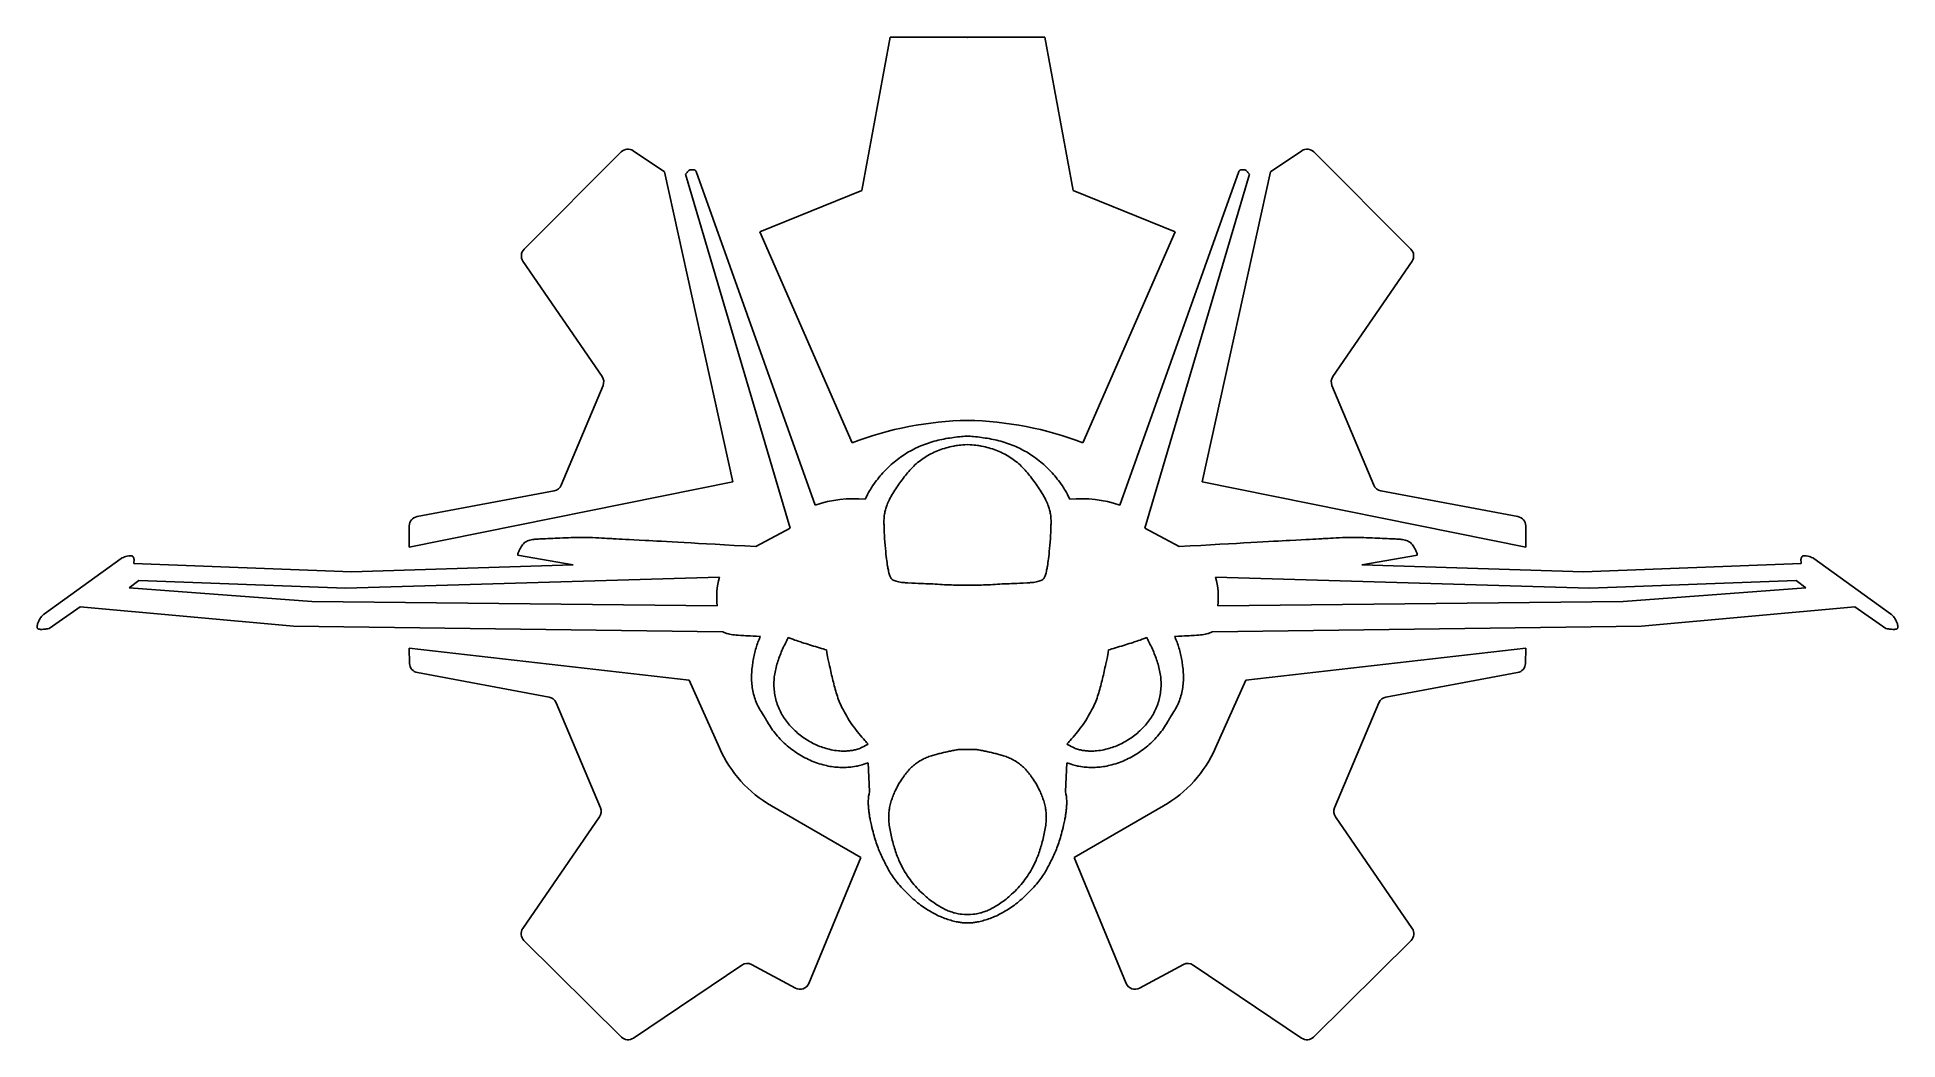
# Model space of a CAD drawing. Header units: inches. Extents: x 315 to 1225, y 14 to 674.
# Drawn here: x 568 to 862.9, y 515.2 to 674.2 of the extents above; entities that cross this region are included whole.
import ezdxf

# ---------------------------------------------------------------- set-up
doc = ezdxf.new("R2010")
doc.units = ezdxf.units.IN
doc.header["$LTSCALE"] = 0.03937
doc.header["$MEASUREMENT"] = 0

msp = doc.modelspace()

# ---------------------------------------------------------------- linework, layer by layer
at = {"color": 7, "linetype": 'Continuous'}
for p, q in [((703.23882, 674.20721), (698.74806, 649.92178)), ((703.23882, 674.20721), (727.74584, 674.20721)), ((727.74584, 674.20721), (732.2366, 649.92178)), ((660.6056, 656.00641), (645.2136, 640.57768)), ((667.46156, 652.86), (662.50428, 656.19194)), ((763.5231, 652.86), (768.48039, 656.19194)), ((770.37906, 656.00641), (785.77106, 640.57768)), ((667.46156, 652.86), (678.3006, 603.67404)), ((687.40922, 596.3641), (670.78357, 652.50003)), ((691.3699, 600.01849), (672.49224, 652.92453)), ((739.61477, 600.01849), (758.49242, 652.92453)), ((743.57544, 596.3641), (760.20109, 652.50003)), ((763.5231, 652.86), (752.68406, 603.67404)), ((682.5744, 643.32303), (698.74806, 649.92178)), ((748.41026, 643.32303), (732.2366, 649.92178)), ((682.5744, 643.32303), (697.2163, 609.89716)), ((748.41026, 643.32303), (733.76837, 609.89716)), ((645.03846, 638.66995), (657.5729, 620.39174)), ((785.94621, 638.66995), (773.41177, 620.39174)), ((657.71925, 618.96363), (651.09378, 603.1544)), ((773.26541, 618.96363), (779.89088, 603.1544)), ((678.3006, 603.67404), (627.01978, 593.3252)), ((649.98669, 602.25985), (628.24345, 598.18455)), ((752.68406, 603.67404), (803.96488, 593.3252)), ((780.99797, 602.25985), (802.74121, 598.18455)), ((627.01978, 596.71022), (627.01978, 593.3252)), ((687.40922, 596.3641), (681.95599, 593.42198)), ((743.57544, 596.3641), (749.02867, 593.42198)), ((803.96488, 596.71022), (803.96488, 593.3252)), ((581.33866, 591.54689), (569.21174, 582.75193)), ((617.84591, 589.44004), (583.36465, 590.72215)), ((652.98136, 590.55455), (617.84591, 589.44004)), ((644.19145, 592.05358), (652.98136, 590.55455)), ((786.79321, 592.05358), (778.0033, 590.55455)), ((778.0033, 590.55455), (813.13875, 589.44004)), ((813.13875, 589.44004), (847.62002, 590.72215)), ((849.646, 591.54689), (861.77292, 582.75193)), ((584.1669, 588.06356), (582.59811, 586.87746)), ((582.59811, 586.87746), (611.56509, 584.72796)), ((584.1669, 588.06356), (616.92194, 586.83326)), ((676.1812, 588.56441), (616.92194, 586.83326)), ((754.80346, 588.56441), (814.06272, 586.83326)), ((846.81776, 588.06356), (814.06272, 586.83326)), ((848.38655, 586.87746), (819.41957, 584.72796)), ((846.81776, 588.06356), (848.38655, 586.87746)), ((675.83237, 584.03332), (611.56509, 584.72796)), ((755.15229, 584.03332), (819.41957, 584.72796)), ((574.84096, 583.89514), (569.96216, 580.43357)), ((574.84096, 583.89514), (608.66084, 580.83087)), ((856.1437, 583.89514), (822.32383, 580.83087)), ((856.1437, 583.89514), (861.0225, 580.43357)), ((676.68168, 579.93427), (608.66084, 580.83087)), ((754.30298, 579.93427), (822.32383, 580.83087)), ((627.01978, 577.29608), (671.39759, 572.26147)), ((627.01978, 577.29608), (627.0713, 574.90055)), ((803.96488, 577.29608), (759.58707, 572.26147)), ((803.96488, 577.29608), (803.91336, 574.90055)), ((649.17362, 569.57008), (628.29632, 573.45816)), ((671.39759, 572.26147), (676.1812, 561.49237)), ((759.58707, 572.26147), (754.80346, 561.49237)), ((781.81104, 569.57008), (802.68834, 573.45816)), ((650.28149, 568.67741), (657.30378, 551.99574)), ((780.70317, 568.67741), (773.68088, 551.99574)), ((699.72864, 559.12642), (699.97427, 554.57587)), ((731.25603, 559.12642), (731.01039, 554.57587)), ((698.6077, 544.10492), (684.44328, 552.30002)), ((732.37696, 544.10492), (746.54139, 552.30002)), ((645.00575, 532.87494), (657.15765, 550.56443)), ((785.97891, 532.87494), (773.82701, 550.56443)), ((698.6077, 544.10492), (690.32059, 524.14033)), ((732.37696, 544.10492), (740.66407, 524.14033)), ((645.18645, 530.95999), (660.64029, 515.65024)), ((785.79822, 530.95999), (770.34437, 515.65024)), ((679.70263, 527.07031), (662.53566, 515.47291)), ((681.25348, 527.14807), (688.22405, 523.39468)), ((749.73119, 527.14807), (742.76061, 523.39468)), ((751.28203, 527.07031), (768.449, 515.47291))]:
    msp.add_line(p, q, dxfattribs=at)
for centre, radius, start, end in [((661.66752, 654.94702), 1.5, 56.093723, 135.0682945), ((769.31714, 654.94702), 1.5, 44.9317055, 123.906277), ((646.27552, 639.51828), 1.5, 135.0682945, 214.4407129), ((784.70914, 639.51828), 1.5, 325.5592871, 44.9317055), ((656.33583, 619.54341), 1.5, 337.262, 34.4407129), ((774.64883, 619.54341), 1.5, 145.5592871, 202.738), ((716.42568, 559.71638), 53.73185, 90.9953102, 110.9470291), ((714.55898, 559.71638), 53.73185, 69.0529709, 89.0046898), ((649.71036, 603.73418), 1.5, 280.6157017, 337.262), ((781.2743, 603.73418), 1.5, 202.738, 259.3842983), ((697.52612, 581.66778), 19.35581, 84.8223648, 108.5453635), ((733.45854, 581.66778), 19.35581, 71.4546365, 95.1776352), ((628.51978, 596.71022), 1.5, 100.6157017, 180), ((802.46488, 596.71022), 1.5, 0, 79.3842983), ((687.21755, 585.4358), 11.47124, 164.1728945, 187.022622), ((743.76711, 585.4358), 11.47124, 352.977378, 15.8271055), ((628.57095, 574.9328), 1.5, 181.2319774, 259.4503884), ((802.41371, 574.9328), 1.5, 280.5496116, 358.7680226), ((648.89899, 568.09543), 1.5, 22.8290797, 79.4503884), ((782.08567, 568.09543), 1.5, 100.5496116, 157.1709203), ((694.4591, 569.61138), 20, 203.9506996, 239.9476297), ((736.52556, 569.61138), 20, 300.0523703, 336.0493004), ((655.92128, 551.41377), 1.5, 325.5126372, 22.8290797), ((775.06338, 551.41377), 1.5, 157.1709203, 214.4873628), ((646.24213, 532.02561), 1.5, 145.5126372, 225.2683623), ((784.74253, 532.02561), 1.5, 314.7316377, 34.4873628), ((680.54233, 525.82736), 1.5, 61.6992442, 124.041571), ((750.44234, 525.82736), 1.5, 55.958429, 118.3007558), ((688.9352, 524.71539), 1.5, 241.6992442, 337.4571159), ((742.04946, 524.71539), 1.5, 202.5428841, 298.3007558), ((661.69597, 516.71586), 1.5, 225.2683623, 304.041571), ((769.28869, 516.71586), 1.5, 235.958429, 314.7316377)]:
    msp.add_arc(centre, radius, start, end, dxfattribs=at)
for points, knots in [([(670.78354, 652.50003), (670.95751, 652.66226), (671.13116, 652.86837), (671.32064, 653.05827), (671.5421, 653.17186), (671.79837, 653.18881), (672.03699, 653.19904), (672.14512, 653.19237), (672.25816, 653.14707), (672.38628, 653.03856), (672.44695, 652.96839), (672.48696, 652.92075), (672.49086, 652.91731), (672.49289, 652.9163), (672.4934, 652.91634), (672.49376, 652.91662), (672.49399, 652.91753), (672.49392, 652.91867), (672.49224, 652.92453), (672.49295, 652.9226), (672.49224, 652.92453)], [0, 0, 0, 0, 0.113826941, 0.242790371, 0.371158228, 0.490256409, 0.613153671, 0.727440609, 0.779280743, 0.83755515, 0.917894464, 0.962281034, 0.992050974, 0.994538911, 0.995625056, 0.995868624, 0.996087355, 0.996536907, 0.997081204, 1, 1, 1, 1]), ([(760.20095, 652.50003), (760.02715, 652.66226), (759.8535, 652.86837), (759.66402, 653.05827), (759.44256, 653.17186), (759.18629, 653.18881), (758.94767, 653.19904), (758.83954, 653.19237), (758.7265, 653.14707), (758.59838, 653.03856), (758.53771, 652.96839), (758.4977, 652.92075), (758.4938, 652.91731), (758.49177, 652.9163), (758.49126, 652.91634), (758.49091, 652.91662), (758.49067, 652.91753), (758.49074, 652.91867), (758.49242, 652.92453), (758.49171, 652.9226), (758.49242, 652.92453)], [0, 0, 0, 0, 0.1137737704, 0.242744938, 0.3711204976, 0.4902258246, 0.6131304604, 0.7274242551, 0.7792675002, 0.8375454032, 0.9178895374, 0.962278771, 0.9920504969, 0.9945385829, 0.9956247937, 0.995868376, 0.9960871204, 0.9965366996, 0.9970810292, 1, 1, 1, 1]), ([(699.2728, 600.94462), (699.83612, 602.07025), (700.49609, 603.1409), (701.24214, 604.15571), (702.06366, 605.11381), (702.95004, 606.01431), (703.876, 606.83978), (704.85461, 607.59963), (705.88436, 608.2861), (706.96363, 608.89158), (708.11089, 609.4222), (709.29553, 609.86571), (710.5082, 610.22336), (711.73994, 610.49777), (712.98452, 610.7015), (714.23697, 610.85168), (715.49233, 610.96547), (715.07366, 610.92984), (715.49233, 610.96547)], [0, 0, 0, 0, 0.062640303, 0.125230595, 0.187911299, 0.250718566, 0.313599632, 0.37533225, 0.436989529, 0.498578204, 0.560162769, 0.623067064, 0.686016484, 0.748935086, 0.811735156, 0.8744961, 0.937270954, 1, 1, 1, 1]), ([(731.71177, 600.94462), (731.14854, 602.07025), (730.48857, 603.1409), (729.74252, 604.15571), (728.921, 605.11381), (728.03462, 606.01431), (727.10866, 606.83978), (726.13005, 607.59963), (725.1003, 608.2861), (724.02103, 608.89158), (722.87377, 609.4222), (721.68914, 609.86571), (720.47646, 610.22336), (719.24473, 610.49777), (718.00014, 610.7015), (716.74769, 610.85168), (715.49233, 610.96547), (715.911, 610.92984), (715.49233, 610.96547)], [0, 0, 0, 0, 0.062638291, 0.125228717, 0.187909556, 0.250716958, 0.313598159, 0.375330909, 0.436988321, 0.498577128, 0.560161825, 0.623066254, 0.68601581, 0.748934547, 0.811734752, 0.874495831, 0.937270819, 1, 1, 1, 1]), ([(715.49232, 609.61457), (714.34552, 609.54649), (713.21129, 609.37166), (712.09599, 609.09837), (711.00607, 608.73462), (709.9504, 608.28135), (708.95808, 607.74261), (708.02171, 607.10839), (707.15467, 606.38427), (706.36868, 605.57781), (705.63741, 604.69312), (704.94248, 603.77503), (704.2705, 602.83958), (703.6447, 601.87574), (703.09215, 600.86972), (702.78316, 600.18166), (702.52991, 599.46995), (702.35098, 598.73972), (702.26204, 597.99635), (702.24628, 597.24494), (702.26805, 596.49042), (702.33568, 594.78339), (702.48641, 593.08175), (702.66416, 591.37892), (702.77936, 590.53769), (702.93118, 589.70494), (703.14202, 588.86206), (703.261, 588.56), (703.44378, 588.30658), (703.70198, 588.11949), (704.0025, 587.98489), (704.41656, 587.86038), (704.83479, 587.78074), (705.25661, 587.72969), (706.7182, 587.6416), (708.18026, 587.56962), (709.64327, 587.52266), (711.10416, 587.4337), (712.56446, 587.33958), (714.02848, 587.32104), (715.49233, 587.32142), (715.00444, 587.32136), (715.49233, 587.32142)], [0, 0, 0, 0, 0.027998571, 0.055968106, 0.083954, 0.111957603, 0.139957315, 0.167476295, 0.195039182, 0.222570503, 0.250016107, 0.277989828, 0.306052255, 0.334123592, 0.36213086, 0.390104116, 0.408486678, 0.426897528, 0.445221022, 0.463467396, 0.48178453, 0.500181062, 0.541816884, 0.583451214, 0.625177571, 0.645871139, 0.666501195, 0.687676341, 0.695588579, 0.703203841, 0.710974713, 0.719000166, 0.72953784, 0.739913948, 0.750269319, 0.785955441, 0.821631567, 0.857305875, 0.892976163, 0.928640097, 0.964323564, 1, 1, 1, 1]), ([(715.49232, 609.61457), (716.63914, 609.54649), (717.77337, 609.37166), (718.88867, 609.09837), (719.97859, 608.73462), (721.03426, 608.28135), (722.02658, 607.74261), (722.96295, 607.10839), (723.82999, 606.38427), (724.61598, 605.57781), (725.34725, 604.69312), (726.04218, 603.77503), (726.71416, 602.83958), (727.33996, 601.87574), (727.89251, 600.86972), (728.2015, 600.18166), (728.45475, 599.46995), (728.63368, 598.73972), (728.72262, 597.99635), (728.73839, 597.24494), (728.71661, 596.49042), (728.64898, 594.78339), (728.49825, 593.08175), (728.3205, 591.37892), (728.20531, 590.53769), (728.05349, 589.70494), (727.84264, 588.86206), (727.72366, 588.56), (727.54088, 588.30658), (727.28269, 588.11949), (726.98216, 587.98489), (726.5681, 587.86038), (726.14987, 587.78074), (725.72806, 587.72969), (724.26646, 587.6416), (722.8044, 587.56962), (721.34139, 587.52266), (719.8805, 587.4337), (718.4202, 587.33958), (716.95618, 587.32104), (715.49233, 587.32142), (715.98022, 587.32136), (715.49233, 587.32142)], [0, 0, 0, 0, 0.027999075, 0.055968595, 0.083954474, 0.111958063, 0.13995776, 0.167476726, 0.195039599, 0.222570906, 0.250016496, 0.277990202, 0.306052615, 0.334123937, 0.36213119, 0.390104432, 0.408486985, 0.426897825, 0.445221309, 0.463467674, 0.481784799, 0.500181321, 0.541817121, 0.583451429, 0.625177765, 0.645871323, 0.666501368, 0.687676503, 0.695588737, 0.703203994, 0.710974863, 0.719000312, 0.729537981, 0.739914082, 0.750269448, 0.785955552, 0.82163166, 0.857305949, 0.892976218, 0.928640134, 0.964323583, 1, 1, 1, 1]), ([(681.95595, 593.42198), (672.18911, 593.9843), (662.42186, 594.51451), (660.46801, 594.61976), (658.51374, 594.72774), (656.55891, 594.83324), (654.60347, 594.89222), (652.64753, 594.85665), (651.01811, 594.77906), (649.39028, 594.70555), (647.7605, 594.64542), (647.35155, 594.62346), (646.94368, 594.58954), (646.53904, 594.5351), (646.13976, 594.45162), (645.74838, 594.33016), (645.38845, 594.14233), (645.09105, 593.86326), (644.83663, 593.539), (644.61405, 593.19753), (644.42843, 592.83776), (644.28561, 592.45725), (644.19145, 592.05358), (644.21907, 592.18918), (644.19145, 592.05358)], [0, 0, 0, 0, 0.249919564, 0.4998036487, 0.5497895541, 0.5997902127, 0.6498015379, 0.6997784407, 0.7497535253, 0.7914263866, 0.8330536239, 0.874716751, 0.8851791176, 0.8956345759, 0.9060647951, 0.916485561, 0.9269541182, 0.9373256598, 0.9477444499, 0.9582735639, 0.9686862352, 0.9790283574, 0.9894110887, 1, 1, 1, 1]), ([(749.02854, 593.42198), (758.79555, 593.9843), (768.5628, 594.51451), (770.51665, 594.61976), (772.47092, 594.72774), (774.42576, 594.83324), (776.3812, 594.89222), (778.33713, 594.85665), (779.96655, 594.77906), (781.59438, 594.70555), (783.22416, 594.64542), (783.63311, 594.62346), (784.04098, 594.58954), (784.44562, 594.5351), (784.84491, 594.45162), (785.23628, 594.33016), (785.59621, 594.14233), (785.89362, 593.86326), (786.14804, 593.539), (786.37061, 593.19753), (786.55624, 592.83776), (786.69905, 592.45725), (786.79321, 592.05358), (786.76559, 592.18918), (786.79321, 592.05358)], [0, 0, 0, 0, 0.249922844, 0.499805836, 0.549791523, 0.599791963, 0.649803069, 0.699779754, 0.74975462, 0.791427299, 0.833054354, 0.874717299, 0.88517962, 0.895635032, 0.906065206, 0.916485926, 0.926954438, 0.937325934, 0.947744678, 0.958273746, 0.968686372, 0.979028449, 0.989411135, 1, 1, 1, 1]), ([(583.36464, 590.72215), (583.37046, 590.98354), (583.39598, 591.25096), (583.38936, 591.51624), (583.33213, 591.70879), (583.2142, 591.87674), (583.04212, 591.96685), (582.84229, 591.98404), (582.44844, 591.96457), (582.06149, 591.87289), (581.68869, 591.72677), (581.33866, 591.54689), (581.45423, 591.60922), (581.33866, 591.54689)], [0, 0, 0, 0, 0.082157481, 0.166575258, 0.249959943, 0.313083351, 0.377571266, 0.438609607, 0.501635327, 0.625550175, 0.750508846, 0.876333032, 1, 1, 1, 1]), ([(847.61999, 590.72215), (847.61421, 590.98354), (847.58868, 591.25096), (847.5953, 591.51624), (847.65253, 591.70879), (847.77046, 591.87674), (847.94254, 591.96685), (848.14237, 591.98404), (848.53622, 591.96457), (848.92317, 591.87289), (849.29597, 591.72677), (849.646, 591.54689), (849.53044, 591.60922), (849.646, 591.54689)], [0, 0, 0, 0, 0.082157284, 0.166575079, 0.249959783, 0.313083204, 0.377571133, 0.438609487, 0.50163522, 0.625550095, 0.750508793, 0.876333006, 1, 1, 1, 1]), ([(569.96216, 580.43357), (569.56608, 580.36658), (569.20192, 580.31985), (568.83299, 580.29938), (568.6096, 580.30166), (568.36919, 580.31693), (568.25404, 580.33844), (568.15669, 580.37935), (568.08829, 580.44749), (568.0535, 580.54473), (568.03867, 580.80168), (568.05384, 581.0446), (568.10945, 581.27282), (568.22828, 581.53087), (568.37313, 581.78359), (568.53733, 582.06808), (568.71494, 582.33625), (568.9313, 582.57018), (569.21174, 582.75193), (569.11429, 582.69641), (569.21174, 582.75193)], [0, 0, 0, 0, 0.086588557, 0.165727285, 0.245373594, 0.293529897, 0.345455828, 0.3707046, 0.393466971, 0.414279572, 0.436541112, 0.492018426, 0.544482661, 0.595116095, 0.656353281, 0.719141966, 0.789946791, 0.859280717, 0.927964688, 1, 1, 1, 1]), ([(861.0225, 580.43357), (861.41858, 580.36658), (861.78274, 580.31985), (862.15167, 580.29938), (862.37506, 580.30166), (862.61547, 580.31693), (862.73062, 580.33844), (862.82797, 580.37935), (862.89637, 580.44749), (862.93116, 580.54473), (862.94599, 580.80168), (862.93083, 581.0446), (862.87521, 581.27282), (862.75639, 581.53087), (862.61153, 581.78359), (862.44733, 582.06808), (862.26972, 582.33625), (862.05336, 582.57018), (861.77292, 582.75193), (861.87037, 582.69641), (861.77292, 582.75193)], [0, 0, 0, 0, 0.086590412, 0.16572898, 0.245375127, 0.293531332, 0.345457158, 0.370705879, 0.393468203, 0.414280762, 0.436542257, 0.492019457, 0.544483586, 0.595116918, 0.656353979, 0.719142537, 0.789947218, 0.859281002, 0.927964835, 1, 1, 1, 1]), ([(682.66993, 579.18931), (680.96758, 579.24668), (679.26921, 579.34979), (678.52221, 579.41995), (677.78193, 579.53377), (677.49708, 579.60546), (677.21468, 579.69036), (676.93583, 579.78819), (676.68168, 579.93427), (676.76448, 579.88146), (676.68168, 579.93427)], [0, 0, 0, 0, 0.280088682, 0.559876972, 0.683252347, 0.806412394, 0.854713161, 0.903202236, 0.951796966, 1, 1, 1, 1]), ([(683.31633, 566.41956), (682.71463, 567.30851), (682.20446, 568.25422), (681.79608, 569.24758), (681.4997, 570.27947), (681.31988, 571.33882), (681.25005, 572.41075), (681.27916, 573.4831), (681.37618, 574.46313), (681.52392, 575.43839), (681.71416, 576.4056), (681.95865, 577.35802), (682.27229, 578.28835), (682.66998, 579.18931), (682.53136, 578.89145), (682.66998, 579.18931)], [0, 0, 0, 0, 0.079964865, 0.160011622, 0.240020184, 0.319997203, 0.400040913, 0.480062652, 0.559975164, 0.633338536, 0.706817922, 0.780249628, 0.853499461, 0.926636221, 1, 1, 1, 1]), ([(699.72861, 562.11324), (699.16115, 561.75505), (698.55601, 561.47146), (697.92187, 561.25769), (697.26742, 561.10898), (696.60131, 561.02052), (695.93096, 560.98784), (694.87784, 561.04034), (693.83573, 561.20773), (692.8162, 561.47694), (691.85156, 561.8292), (690.91953, 562.26479), (690.02464, 562.77826), (689.1714, 563.36415), (688.36586, 564.01762), (687.61792, 564.73545), (686.93807, 565.51464), (686.33679, 566.35223), (685.8246, 567.24522), (685.41133, 568.18983), (685.10156, 569.1756), (684.89727, 570.18877), (684.80038, 571.21556), (684.81267, 572.24235), (684.92933, 573.26007), (685.13767, 574.26527), (685.4245, 575.25483), (685.77663, 576.2256), (686.1809, 577.17447), (686.6241, 578.09829), (687.09307, 578.99395), (686.93467, 578.69646), (687.09307, 578.99395)], [0, 0, 0, 0, 0.023288169, 0.046480638, 0.069704199, 0.092995298, 0.116314755, 0.139606059, 0.176198788, 0.212827384, 0.249421628, 0.285060512, 0.320763664, 0.356569061, 0.392488402, 0.428485387, 0.464461907, 0.500348916, 0.53613055, 0.571856642, 0.607638244, 0.643497408, 0.679365982, 0.715157993, 0.750793766, 0.786344006, 0.821969808, 0.857724642, 0.893562158, 0.929355442, 0.96491431, 1, 1, 1, 1]), ([(687.09303, 578.99395), (688.20083, 578.58065), (689.3234, 578.20972), (690.45115, 577.85361), (691.78009, 577.43422), (693.11823, 577.04547), (692.67135, 577.17228), (693.11823, 577.04547)], [0, 0, 0, 0, 0.18666436, 0.373308629, 0.560012223, 0.780012703, 1, 1, 1, 1]), ([(731.25596, 562.11324), (731.82351, 561.75505), (732.42866, 561.47146), (733.06279, 561.25769), (733.71724, 561.10898), (734.38335, 561.02052), (735.0537, 560.98784), (736.10682, 561.04034), (737.14893, 561.20773), (738.16846, 561.47694), (739.1331, 561.8292), (740.06513, 562.26479), (740.96002, 562.77826), (741.81326, 563.36415), (742.6188, 564.01762), (743.36674, 564.73545), (744.04659, 565.51464), (744.64787, 566.35223), (745.16007, 567.24522), (745.57333, 568.18983), (745.8831, 569.1756), (746.0874, 570.18877), (746.18428, 571.21556), (746.172, 572.24235), (746.05533, 573.26007), (745.847, 574.26527), (745.56017, 575.25483), (745.20803, 576.2256), (744.80376, 577.17447), (744.36056, 578.09829), (743.89159, 578.99395), (744.05, 578.69646), (743.89159, 578.99395)], [0, 0, 0, 0, 0.023290932, 0.046483335, 0.06970683, 0.092997864, 0.116317255, 0.139608493, 0.176201118, 0.212829611, 0.249423751, 0.285062534, 0.320765586, 0.356570881, 0.39249012, 0.428487004, 0.464463422, 0.50035033, 0.536131862, 0.571857853, 0.607639353, 0.643498416, 0.679366889, 0.715158799, 0.750794471, 0.786344611, 0.821970312, 0.857725045, 0.893562459, 0.929355642, 0.964914409, 1, 1, 1, 1]), ([(743.89146, 578.99395), (742.78383, 578.58065), (741.66127, 578.20972), (740.53352, 577.85361), (739.20457, 577.43422), (737.86643, 577.04547), (738.31332, 577.17228), (737.86643, 577.04547)], [0, 0, 0, 0, 0.18664373, 0.373292734, 0.560001063, 0.780007123, 1, 1, 1, 1]), ([(747.66832, 566.41956), (748.27003, 567.30851), (748.7802, 568.25422), (749.18858, 569.24758), (749.48496, 570.27947), (749.66478, 571.33882), (749.73461, 572.41075), (749.7055, 573.4831), (749.60849, 574.46313), (749.46074, 575.43839), (749.2705, 576.4056), (749.02601, 577.35802), (748.71237, 578.28835), (748.31468, 579.18931), (748.4533, 578.89145), (748.31468, 579.18931)], [0, 0, 0, 0, 0.079965683, 0.160012369, 0.240020859, 0.319997808, 0.400041447, 0.480063114, 0.559975555, 0.633338862, 0.706818183, 0.780249823, 0.853499591, 0.926636286, 1, 1, 1, 1]), ([(748.31456, 579.18931), (750.01709, 579.24668), (751.71545, 579.34979), (752.46245, 579.41995), (753.20273, 579.53377), (753.48758, 579.60546), (753.76998, 579.69036), (754.04883, 579.78819), (754.30298, 579.93427), (754.22018, 579.88146), (754.30298, 579.93427)], [0, 0, 0, 0, 0.280108969, 0.559889375, 0.683261273, 0.80641785, 0.854717255, 0.903204964, 0.951798325, 1, 1, 1, 1]), ([(693.11822, 577.04547), (693.33519, 575.90125), (693.57387, 574.76215), (693.82906, 573.62653), (694.09555, 572.49278), (694.36971, 571.35983), (694.67309, 570.23525), (695.04685, 569.13346), (695.50744, 568.0631), (696.18894, 566.76453), (696.96245, 565.51997), (697.81661, 564.32979), (698.74186, 563.19416), (699.72864, 562.11324), (699.39545, 562.46977), (699.72864, 562.11324)], [0, 0, 0, 0, 0.069982299, 0.139918756, 0.209860746, 0.279845294, 0.349890418, 0.419883113, 0.489796479, 0.559817646, 0.647943075, 0.735996869, 0.824027948, 0.912051473, 1, 1, 1, 1]), ([(737.86635, 577.04547), (737.64947, 575.90125), (737.4108, 574.76215), (737.15561, 573.62653), (736.88911, 572.49278), (736.61495, 571.35983), (736.31157, 570.23525), (735.93781, 569.13346), (735.47723, 568.0631), (734.79572, 566.76453), (734.02221, 565.51997), (733.16805, 564.32979), (732.2428, 563.19416), (731.25603, 562.11324), (731.58921, 562.46977), (731.25603, 562.11324)], [0, 0, 0, 0, 0.069981296, 0.139917828, 0.209859894, 0.279844517, 0.349889717, 0.419882488, 0.489795928, 0.559817171, 0.647942695, 0.735996584, 0.824027758, 0.912051378, 1, 1, 1, 1]), ([(699.72861, 559.12642), (698.76485, 558.7979), (697.77237, 558.56654), (696.76177, 558.43019), (695.74295, 558.38639), (694.72366, 558.43171), (693.71117, 558.56252), (692.53479, 558.82135), (691.38395, 559.18746), (690.26618, 559.65452), (689.18899, 560.21623), (688.13946, 560.88043), (687.14787, 561.6299), (686.22162, 562.45788), (685.36803, 563.35761), (684.5944, 564.32231), (683.90807, 565.34521), (683.31633, 566.41956), (683.50701, 566.0576), (683.31633, 566.41956)], [0, 0, 0, 0, 0.0518992108, 0.1038435553, 0.1558215653, 0.2077994026, 0.2598048706, 0.3118413361, 0.3732368876, 0.4347928492, 0.4965406672, 0.5584626606, 0.6217708187, 0.6851258187, 0.7484507556, 0.8116655477, 0.8746953635, 0.9374827321, 1, 1, 1, 1]), ([(731.25596, 559.12642), (732.21981, 558.7979), (733.2123, 558.56654), (734.2229, 558.43019), (735.24171, 558.38639), (736.261, 558.43171), (737.27349, 558.56252), (738.44987, 558.82135), (739.60071, 559.18746), (740.71848, 559.65452), (741.79567, 560.21623), (742.8452, 560.88043), (743.83679, 561.6299), (744.76304, 562.45788), (745.61663, 563.35761), (746.39026, 564.32231), (747.0766, 565.34521), (747.66834, 566.41956), (747.47765, 566.0576), (747.66834, 566.41956)], [0, 0, 0, 0, 0.051903619, 0.103847722, 0.155825491, 0.207803086, 0.259808312, 0.311844536, 0.373239802, 0.434795477, 0.496543008, 0.558464714, 0.621772577, 0.685127283, 0.748451925, 0.811666423, 0.874695946, 0.937483023, 1, 1, 1, 1]), ([(704.41303, 555.41671), (704.81841, 556.13975), (705.26726, 556.84431), (705.7635, 557.5179), (706.31096, 558.14801), (706.91351, 558.72215), (707.562, 559.21963), (708.26217, 559.64165), (709.00417, 559.98257), (709.77473, 560.256), (710.47499, 560.46109), (711.18046, 560.64276), (711.88979, 560.81069), (712.60191, 560.97356), (713.31698, 561.12324), (714.03621, 561.23635), (714.76091, 561.28896), (715.49233, 561.25713), (715.24854, 561.2741), (715.49233, 561.25713)], [0, 0, 0, 0, 0.062456639, 0.125400658, 0.188438913, 0.251332518, 0.314042445, 0.375625403, 0.437223029, 0.498749093, 0.560354606, 0.615333327, 0.670222307, 0.725145419, 0.780187111, 0.83523235, 0.890090567, 0.944837403, 1, 1, 1, 1]), ([(726.57154, 555.41671), (726.16626, 556.13975), (725.7174, 556.84431), (725.22117, 557.5179), (724.6737, 558.14801), (724.07115, 558.72215), (723.42266, 559.21963), (722.72249, 559.64165), (721.98049, 559.98257), (721.20993, 560.256), (720.50967, 560.46109), (719.8042, 560.64276), (719.09487, 560.81069), (718.38275, 560.97356), (717.66769, 561.12324), (716.94845, 561.23635), (716.22376, 561.28896), (715.49233, 561.25713), (715.73612, 561.2741), (715.49233, 561.25713)], [0, 0, 0, 0, 0.062453309, 0.125397552, 0.188436031, 0.251329859, 0.314040009, 0.375623185, 0.43722103, 0.498747313, 0.560353044, 0.615331961, 0.670221136, 0.725144443, 0.780186331, 0.835231765, 0.890090177, 0.944837207, 1, 1, 1, 1]), ([(699.97424, 554.57587), (699.82772, 553.94775), (699.76099, 553.31154), (699.75699, 552.67053), (699.79861, 552.02804), (699.86879, 551.38738), (699.95621, 550.75078), (700.06155, 550.11825), (700.30532, 548.96818), (700.60345, 547.82889), (700.9403, 546.69941), (701.28496, 545.70681), (701.69298, 544.73996), (702.14982, 543.79328), (702.61835, 542.85133), (703.1108, 541.92336), (703.67018, 541.03437), (704.39566, 540.08538), (705.1892, 539.19321), (706.01921, 538.33506), (706.8938, 537.52037), (707.81849, 536.76072), (708.79127, 536.06371), (709.64402, 535.53214), (710.52804, 535.05497), (711.44229, 534.63829), (712.38576, 534.28844), (713.23937, 534.04086), (714.11352, 533.85579), (714.57553, 533.79469), (715.03547, 533.77077), (715.49233, 533.77554), (715.34005, 533.77214), (715.49233, 533.77554)], [0, 0, 0, 0, 0.02247996, 0.044776233, 0.067118275, 0.089558318, 0.112021261, 0.134417255, 0.15676714, 0.197741974, 0.238787467, 0.279867694, 0.316489764, 0.35306602, 0.38970233, 0.426369988, 0.46298528, 0.49959343, 0.541227503, 0.582843259, 0.624454421, 0.666113444, 0.707823382, 0.749533353, 0.784556808, 0.819570237, 0.854588577, 0.889659966, 0.920637892, 0.951780513, 0.96802341, 0.984075847, 1, 1, 1, 1]), ([(715.49232, 535.08022), (714.7411, 535.0882), (713.99968, 535.18653), (713.2718, 535.3645), (712.56118, 535.61138), (711.87157, 535.91645), (711.006, 536.3865), (710.18308, 536.92159), (709.39792, 537.51021), (708.38114, 538.38118), (707.43348, 539.32679), (706.56884, 540.34995), (705.79722, 541.44792), (705.12266, 542.60934), (704.65527, 543.57602), (704.25385, 544.56939), (703.9145, 545.58404), (703.62723, 546.61542), (703.38177, 547.65901), (703.16851, 548.71037), (703.01468, 549.76887), (702.98465, 550.60793), (703.04402, 551.44889), (703.18516, 552.28417), (703.40034, 553.10618), (703.68186, 553.90733), (704.02201, 554.68004), (704.41308, 555.41671), (704.27893, 555.17307), (704.41308, 555.41671)], [0, 0, 0, 0, 0.028019587, 0.055914308, 0.083861589, 0.111919036, 0.140043685, 0.176779436, 0.213389463, 0.249988904, 0.299922235, 0.349852989, 0.39981461, 0.449866468, 0.499959753, 0.540006876, 0.57996675, 0.619870309, 0.659801514, 0.699786221, 0.739797194, 0.779690372, 0.811004534, 0.842447535, 0.874042221, 0.90573352, 0.937404972, 0.96889313, 1, 1, 1, 1]), ([(715.49232, 535.08022), (716.24356, 535.0882), (716.98498, 535.18653), (717.71287, 535.3645), (718.42348, 535.61138), (719.1131, 535.91645), (719.97866, 536.3865), (720.80158, 536.92159), (721.58675, 537.51021), (722.60353, 538.38118), (723.55118, 539.32679), (724.41583, 540.34995), (725.18744, 541.44792), (725.862, 542.60934), (726.3294, 543.57602), (726.73081, 544.56939), (727.07016, 545.58404), (727.35743, 546.61542), (727.60289, 547.65901), (727.81616, 548.71037), (727.96998, 549.76887), (728.00002, 550.60793), (727.94064, 551.44889), (727.79951, 552.28417), (727.58432, 553.10618), (727.3028, 553.90733), (726.96265, 554.68004), (726.57158, 555.41671), (726.70573, 555.17307), (726.57158, 555.41671)], [0, 0, 0, 0, 0.028020359, 0.055915057, 0.083862316, 0.111919741, 0.140044368, 0.176780089, 0.213390087, 0.2499895, 0.299922791, 0.349853506, 0.399815086, 0.449866905, 0.49996015, 0.540007241, 0.579967083, 0.619870611, 0.659801784, 0.699786459, 0.7397974, 0.779690547, 0.811004684, 0.84244766, 0.874042321, 0.905733595, 0.937405022, 0.968893155, 1, 1, 1, 1]), ([(731.01025, 554.57587), (731.15694, 553.94775), (731.22367, 553.31154), (731.22767, 552.67053), (731.18605, 552.02804), (731.11587, 551.38738), (731.02845, 550.75078), (730.92311, 550.11825), (730.67934, 548.96818), (730.38121, 547.82889), (730.04437, 546.69941), (729.6997, 545.70681), (729.29168, 544.73996), (728.83484, 543.79328), (728.36631, 542.85133), (727.87387, 541.92336), (727.31448, 541.03437), (726.589, 540.08538), (725.79546, 539.19321), (724.96545, 538.33506), (724.09086, 537.52037), (723.16617, 536.76072), (722.1934, 536.06371), (721.34064, 535.53214), (720.45662, 535.05497), (719.54237, 534.63829), (718.59891, 534.28844), (717.74529, 534.04086), (716.87114, 533.85579), (716.40913, 533.79469), (715.94919, 533.77077), (715.49233, 533.77554), (715.64461, 533.77214), (715.49233, 533.77554)], [0, 0, 0, 0, 0.022481288, 0.044777531, 0.067119543, 0.089559555, 0.112022467, 0.134418431, 0.156768286, 0.197743064, 0.238788501, 0.279868672, 0.316490693, 0.353066899, 0.389703159, 0.426370768, 0.46298601, 0.499594109, 0.541228126, 0.582843826, 0.624454931, 0.666113898, 0.707823779, 0.749533693, 0.784557101, 0.819570482, 0.854588774, 0.889660116, 0.920638, 0.951780578, 0.968023453, 0.984075869, 1, 1, 1, 1])]:
    msp.add_open_spline(points, degree=3, knots=knots, dxfattribs=at)
msp.add_point((715.49233, 674.20721), dxfattribs=at)

doc.saveas('drawing.dxf')
